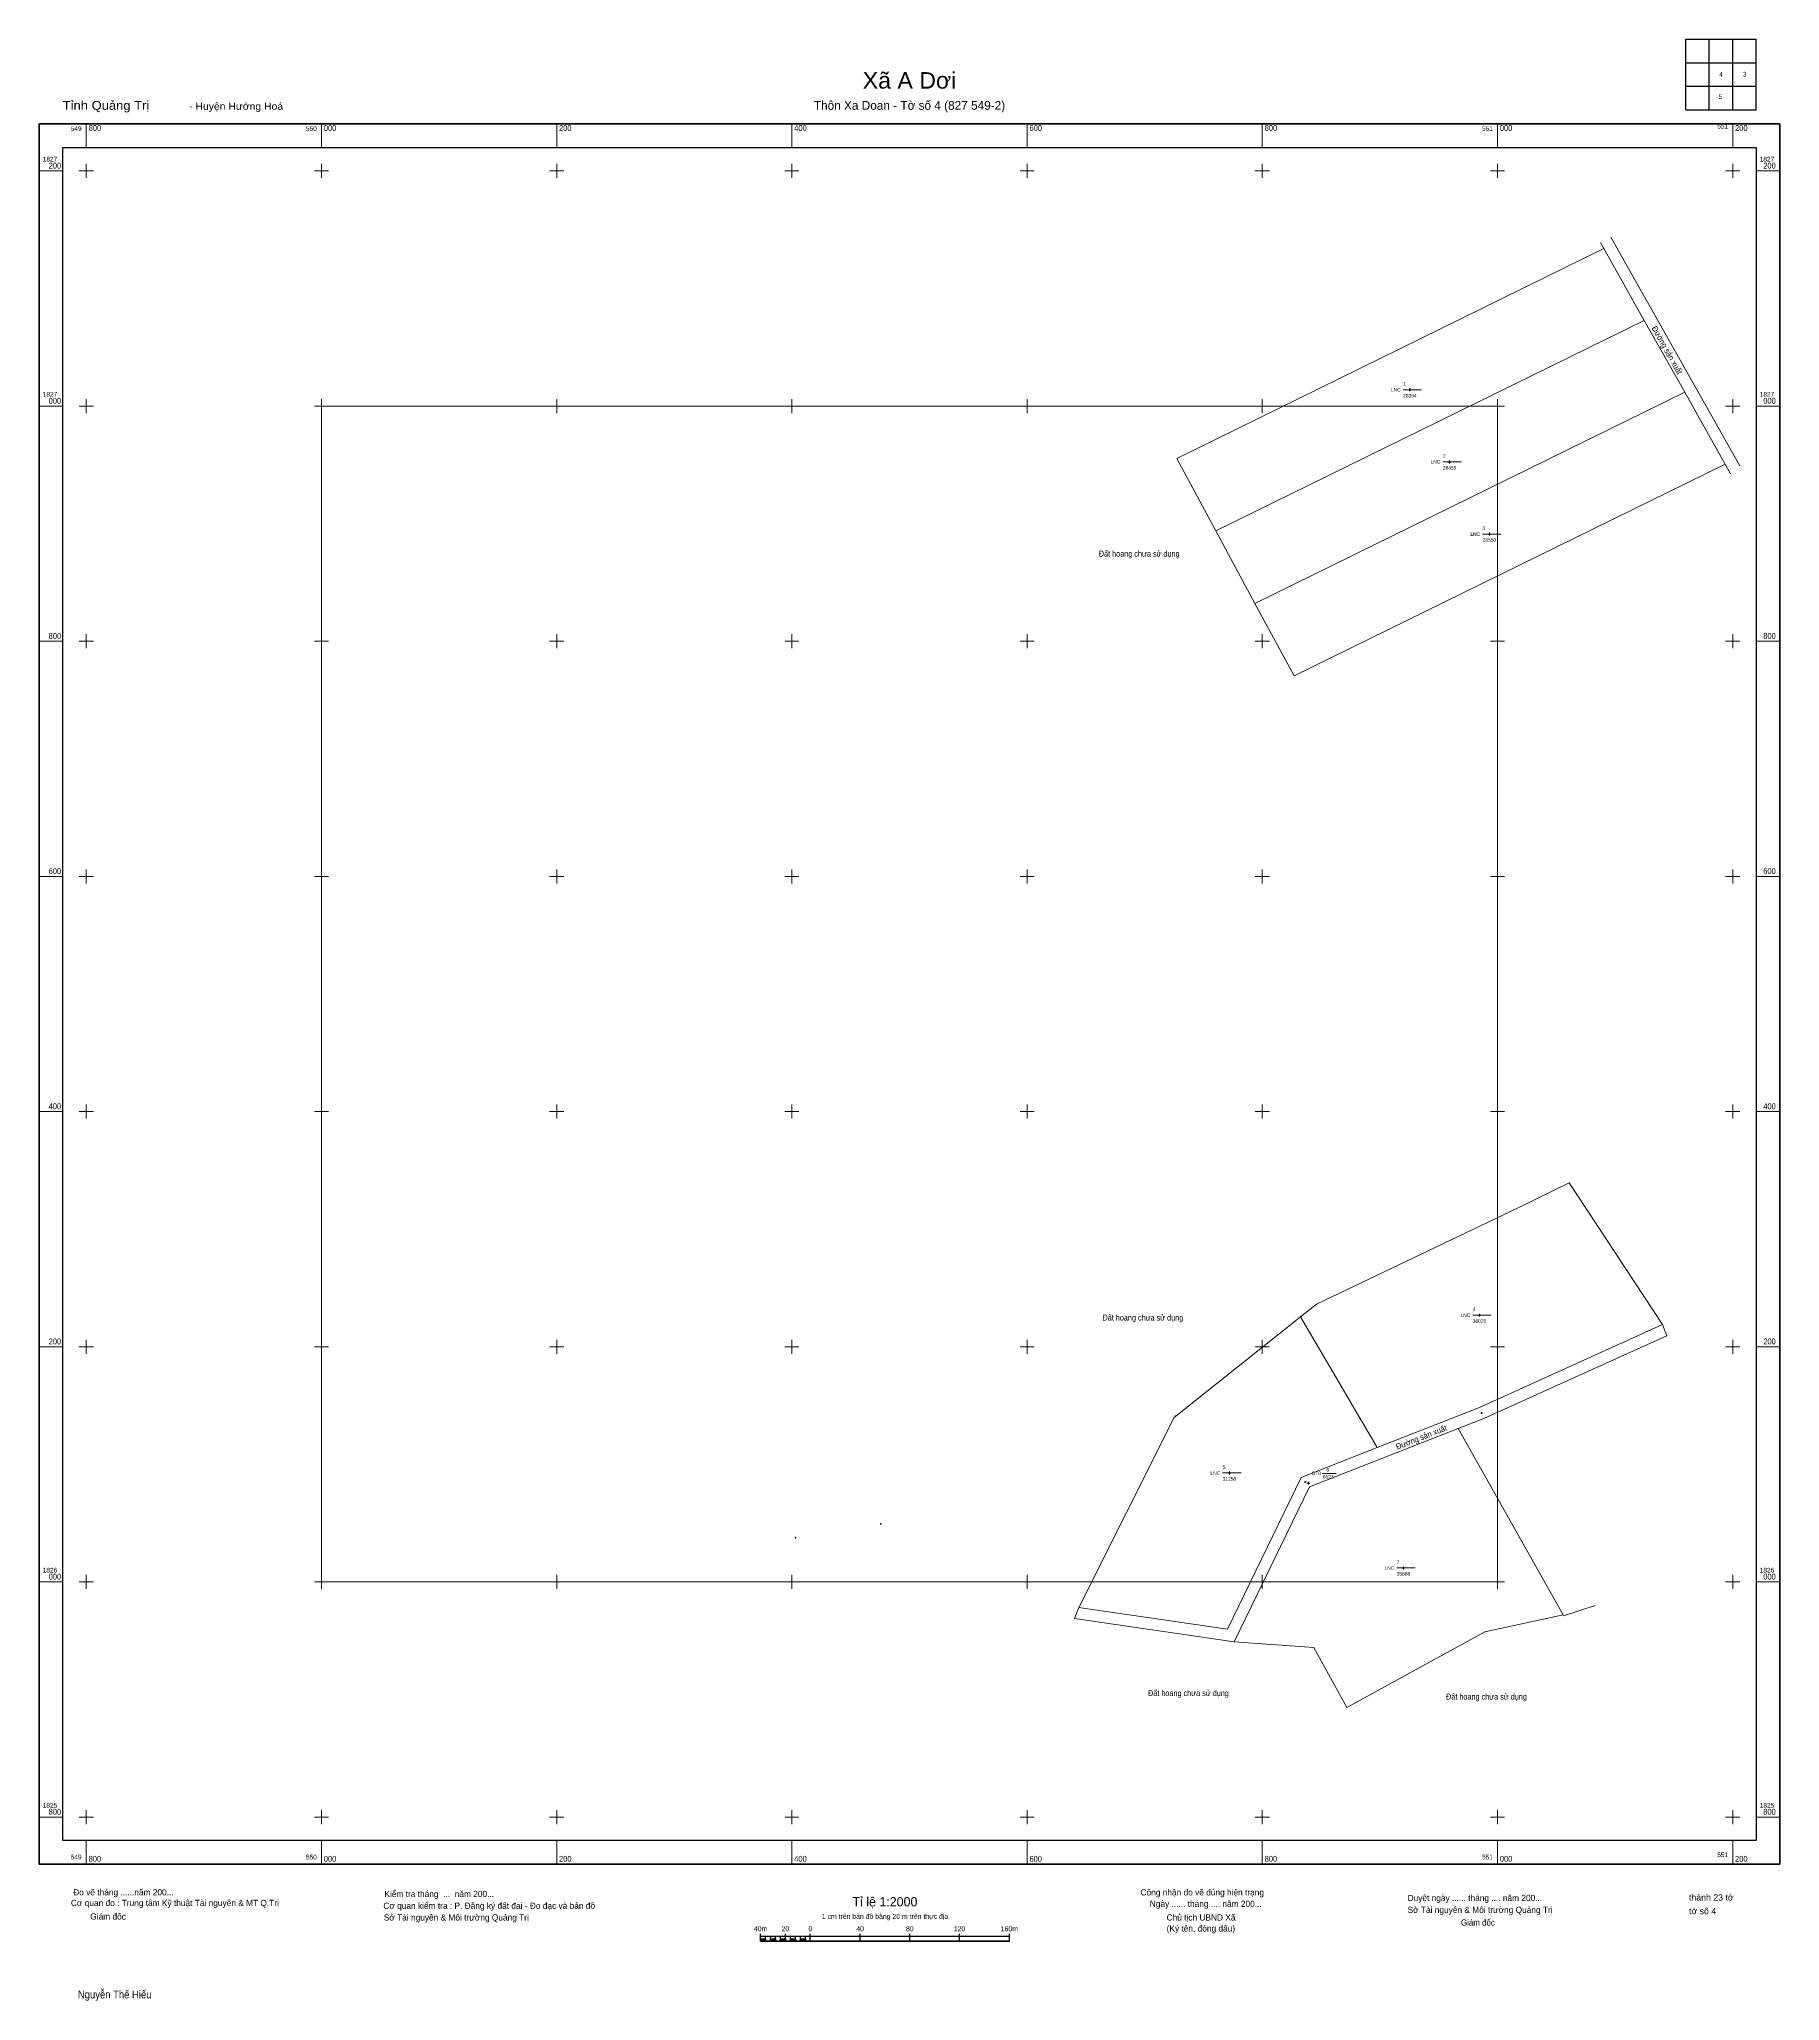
# Model space of a CAD drawing. Header units: metres. Extents: x 549760 to 551240, y 1825644 to 1827312.
import ezdxf
from ezdxf.enums import TextEntityAlignment as Align

# ---------------------------------------------------------------- set-up
doc = ezdxf.new("R2010")
doc.units = ezdxf.units.M
doc.header["$LTSCALE"] = 2
for name, color, linetype, lineweight in [('1', 7, 'Continuous', 13), ('10', 7, 'Continuous', 13), ('23', 7, 'Continuous', 13), ('50', 7, 'Continuous', 13), ('51', 7, 'Continuous', 13), ('63', 7, 'Continuous', 13)]:
    doc.layers.add(name, color=color, linetype=linetype, lineweight=lineweight)

msp = doc.modelspace()

# ---------------------------------------------------------------- hatches: boundary and pattern name
at = {"layer": '10'}
for points in [[(550832.863, 1826225.59, 1), (550832.713, 1826225.59, 1)], [(550726.271, 1826140.992, 1), (550726.121, 1826140.992, 1)], [(550986.575, 1826143.63, 1), (550986.425, 1826143.63, 1)], [(550986.575, 1826143.63, 1), (550986.425, 1826143.63, 1)], [(550986.575, 1826143.63, 1), (550986.425, 1826143.63, 1)], [(550986.575, 1826143.63, 1), (550986.425, 1826143.63, 1)], [(550986.575, 1826143.63, 1), (550986.425, 1826143.63, 1)], [(550836.655, 1826084.93, 1), (550836.505, 1826084.93, 1)], [(550836.655, 1826084.93, 1), (550836.505, 1826084.93, 1)], [(550836.655, 1826084.93, 1), (550836.505, 1826084.93, 1)], [(550836.655, 1826084.93, 1), (550836.505, 1826084.93, 1)], [(550836.655, 1826084.93, 1), (550836.505, 1826084.93, 1)], [(550475.625, 1826049.44, 1), (550475.475, 1826049.44, 1)], [(550475.625, 1826049.44, 1), (550475.475, 1826049.44, 1)], [(550475.625, 1826049.44, 1), (550475.475, 1826049.44, 1)], [(550475.625, 1826049.44, 1), (550475.475, 1826049.44, 1)], [(550475.625, 1826049.44, 1), (550475.475, 1826049.44, 1)], [(550475.625, 1826049.44, 1), (550475.475, 1826049.44, 1)], [(550475.625, 1826049.44, 1), (550475.475, 1826049.44, 1)], [(550403.075, 1826037.67, 1), (550402.925, 1826037.67, 1)], [(550403.075, 1826037.67, 1), (550402.925, 1826037.67, 1)], [(550403.075, 1826037.67, 1), (550402.925, 1826037.67, 1)], [(550403.075, 1826037.67, 1), (550402.925, 1826037.67, 1)], [(550403.075, 1826037.67, 1), (550402.925, 1826037.67, 1)]]:
    msp.add_hatch(color=256, dxfattribs=at).paths.add_polyline_path(points)
at = {"layer": '51'}
for points in [[(550925.64, 1827013.91, 1), (550925.34, 1827013.91, 1)], [(550959.42, 1826952.51, 1), (550959.12, 1826952.51, 1)], [(550993.22, 1826891.12, 1), (550992.92, 1826891.12, 1)], [(550984.85, 1826226.88, 1), (550984.55, 1826226.88, 1)], [(550772.17, 1826092.65, 1), (550771.87, 1826092.65, 1)], [(550839.34, 1826083.97, 1), (550839.04, 1826083.97, 1)], [(550920.15, 1826011.86, 1), (550919.85, 1826011.86, 1)]]:
    msp.add_hatch(color=256, dxfattribs=at).paths.add_polyline_path(points)
at = {"layer": '63'}
for points in [[(550373.37, 1825694.45), (550373.37, 1825696.59), (550377.65, 1825696.59), (550377.65, 1825694.45)], [(550381.87, 1825694.45), (550381.87, 1825696.59), (550386.07, 1825696.59), (550386.07, 1825694.45)], [(550390.29, 1825694.45), (550390.29, 1825696.59), (550394.57, 1825696.59), (550394.57, 1825694.45)], [(550398.77, 1825694.45), (550398.77, 1825696.59), (550403.01, 1825696.59), (550403.01, 1825694.45)], [(550407.27, 1825694.45), (550407.27, 1825696.59), (550411.49, 1825696.59), (550411.49, 1825694.45)]]:
    msp.add_hatch(color=256, dxfattribs=at).paths.add_polyline_path(points)

# ---------------------------------------------------------------- linework, layer by layer
at = {"layer": '1'}
msp.add_line((551056.18, 1825971.1), (551083.01, 1825980.06), dxfattribs=at)
at = {"layer": '10'}
for p, q in [((551205.94, 1826949.1), (551096.41, 1827143.7)), ((551124.81, 1827072.87), (551087.54, 1827139.1)), ((551159.2, 1827011.77), (550793.75, 1826832.16)), ((551198.22, 1826942.43), (551159.2, 1827011.77)), ((551193.58, 1826950.67), (550826.95, 1826770.48)), ((550793.75, 1826832.16), (550826.95, 1826770.48)), ((551060.97, 1826339.51), (551017.55, 1826318.17)), ((551060.97, 1826339.51), (551140.26, 1826218.97)), ((550832.48, 1826225.59), (550832.17, 1826225.59)), ((550832.79, 1826226.21), (550832.79, 1826225.9)), ((550832.79, 1826225.28), (550832.79, 1826224.97)), ((550833.41, 1826225.59), (550833.1, 1826225.59)), ((551140.26, 1826218.97), (551143.87, 1826209.29)), ((550725.89, 1826140.99), (550725.58, 1826140.99)), ((550726.2, 1826141.61), (550726.2, 1826141.3)), ((550726.2, 1826140.68), (550726.2, 1826140.37)), ((550726.82, 1826140.99), (550726.51, 1826140.99)), ((550986.19, 1826143.63), (550985.88, 1826143.63)), ((550986.19, 1826143.63), (550985.88, 1826143.63)), ((550986.19, 1826143.63), (550985.88, 1826143.63)), ((550986.19, 1826143.63), (550985.88, 1826143.63)), ((550986.19, 1826143.63), (550985.88, 1826143.63)), ((550986.5, 1826144.25), (550986.5, 1826143.94)), ((550986.5, 1826144.25), (550986.5, 1826143.94)), ((550986.5, 1826144.25), (550986.5, 1826143.94)), ((550986.5, 1826144.25), (550986.5, 1826143.94)), ((550986.5, 1826144.25), (550986.5, 1826143.94)), ((550986.5, 1826143.32), (550986.5, 1826143.01)), ((550986.5, 1826143.32), (550986.5, 1826143.01)), ((550986.5, 1826143.32), (550986.5, 1826143.01)), ((550986.5, 1826143.32), (550986.5, 1826143.01)), ((550986.5, 1826143.32), (550986.5, 1826143.01)), ((550987.12, 1826143.63), (550986.81, 1826143.63)), ((550987.12, 1826143.63), (550986.81, 1826143.63)), ((550987.12, 1826143.63), (550986.81, 1826143.63)), ((550987.12, 1826143.63), (550986.81, 1826143.63)), ((550987.12, 1826143.63), (550986.81, 1826143.63)), ((551055.81, 1825971.98), (550966.63, 1826130.47)), ((550836.27, 1826084.93), (550835.96, 1826084.93)), ((550836.27, 1826084.93), (550835.96, 1826084.93)), ((550836.27, 1826084.93), (550835.96, 1826084.93)), ((550836.27, 1826084.93), (550835.96, 1826084.93)), ((550836.27, 1826084.93), (550835.96, 1826084.93)), ((550836.58, 1826085.55), (550836.58, 1826085.24)), ((550836.58, 1826085.55), (550836.58, 1826085.24)), ((550836.58, 1826085.55), (550836.58, 1826085.24)), ((550836.58, 1826085.55), (550836.58, 1826085.24)), ((550836.58, 1826085.55), (550836.58, 1826085.24)), ((550836.58, 1826084.62), (550836.58, 1826084.31)), ((550836.58, 1826084.62), (550836.58, 1826084.31)), ((550836.58, 1826084.62), (550836.58, 1826084.31)), ((550836.58, 1826084.62), (550836.58, 1826084.31)), ((550836.58, 1826084.62), (550836.58, 1826084.31)), ((550837.2, 1826084.93), (550836.89, 1826084.93)), ((550837.2, 1826084.93), (550836.89, 1826084.93)), ((550837.2, 1826084.93), (550836.89, 1826084.93)), ((550837.2, 1826084.93), (550836.89, 1826084.93)), ((550837.2, 1826084.93), (550836.89, 1826084.93)), ((550475.24, 1826049.44), (550474.93, 1826049.44)), ((550475.24, 1826049.44), (550474.93, 1826049.44)), ((550475.24, 1826049.44), (550474.93, 1826049.44)), ((550475.24, 1826049.44), (550474.93, 1826049.44)), ((550475.24, 1826049.44), (550474.93, 1826049.44)), ((550475.24, 1826049.44), (550474.93, 1826049.44)), ((550475.24, 1826049.44), (550474.93, 1826049.44)), ((550475.55, 1826050.06), (550475.55, 1826049.75)), ((550475.55, 1826050.06), (550475.55, 1826049.75)), ((550475.55, 1826050.06), (550475.55, 1826049.75)), ((550475.55, 1826050.06), (550475.55, 1826049.75)), ((550475.55, 1826050.06), (550475.55, 1826049.75)), ((550475.55, 1826050.06), (550475.55, 1826049.75)), ((550475.55, 1826050.06), (550475.55, 1826049.75)), ((550475.55, 1826049.13), (550475.55, 1826048.82)), ((550475.55, 1826049.13), (550475.55, 1826048.82)), ((550475.55, 1826049.13), (550475.55, 1826048.82)), ((550475.55, 1826049.13), (550475.55, 1826048.82)), ((550475.55, 1826049.13), (550475.55, 1826048.82)), ((550475.55, 1826049.13), (550475.55, 1826048.82)), ((550475.55, 1826049.13), (550475.55, 1826048.82)), ((550476.17, 1826049.44), (550475.86, 1826049.44)), ((550476.17, 1826049.44), (550475.86, 1826049.44)), ((550476.17, 1826049.44), (550475.86, 1826049.44)), ((550476.17, 1826049.44), (550475.86, 1826049.44)), ((550476.17, 1826049.44), (550475.86, 1826049.44)), ((550476.17, 1826049.44), (550475.86, 1826049.44)), ((550476.17, 1826049.44), (550475.86, 1826049.44)), ((550402.69, 1826037.67), (550402.38, 1826037.67)), ((550402.69, 1826037.67), (550402.38, 1826037.67)), ((550402.69, 1826037.67), (550402.38, 1826037.67)), ((550402.69, 1826037.67), (550402.38, 1826037.67)), ((550402.69, 1826037.67), (550402.38, 1826037.67)), ((550403, 1826038.29), (550403, 1826037.98)), ((550403, 1826038.29), (550403, 1826037.98)), ((550403, 1826038.29), (550403, 1826037.98)), ((550403, 1826038.29), (550403, 1826037.98)), ((550403, 1826038.29), (550403, 1826037.98)), ((550403, 1826037.36), (550403, 1826037.05)), ((550403, 1826037.36), (550403, 1826037.05)), ((550403, 1826037.36), (550403, 1826037.05)), ((550403, 1826037.36), (550403, 1826037.05)), ((550403, 1826037.36), (550403, 1826037.05)), ((550403.62, 1826037.67), (550403.31, 1826037.67)), ((550403.62, 1826037.67), (550403.31, 1826037.67)), ((550403.62, 1826037.67), (550403.31, 1826037.67)), ((550403.62, 1826037.67), (550403.31, 1826037.67)), ((550403.62, 1826037.67), (550403.31, 1826037.67))]:
    msp.add_line(p, q, dxfattribs=at)
for points in [[(551090.43, 1827133.97), (550727.36, 1826955.53), (550760.56, 1826893.85)], [(551159.2, 1827011.77), (551124.81, 1827072.87), (550760.56, 1826893.85), (550793.75, 1826832.16)], [(551017.55, 1826318.17), (550846.07, 1826236.21), (550832.46, 1826225.37), (550897.75, 1826114.25)], [(550832.46, 1826225.37), (550725.18, 1826139.88), (550644.05, 1825978.35)], [(550897.75, 1826114.25), (550984.54, 1826148.23), (551140.26, 1826218.97)], [(550966.63, 1826130.47), (550988.46, 1826139.02), (551104.43, 1826191.46), (551143.87, 1826209.29)], [(550776.08, 1825948.97), (550840.23, 1826080.99), (550966.63, 1826130.47)], [(550644.05, 1825978.35), (550770.27, 1825959.93), (550832.93, 1826088.87), (550897.75, 1826114.25)], [(550644.05, 1825978.35), (550640.25, 1825968.79), (550776.08, 1825948.97)], [(550776.08, 1825948.97), (550843.95, 1825944.12), (550871.83, 1825893.25), (550989.23, 1825957.6), (551055.81, 1825971.98)]]:
    msp.add_lwpolyline(points, dxfattribs=at)
for centre, radius in [((550832.788, 1826225.59), 0.312), ((550832.788, 1826225.59), 0.075), ((550726.196, 1826140.992), 0.312), ((550726.196, 1826140.992), 0.075), ((550986.5, 1826143.63), 0.312), ((550986.5, 1826143.63), 0.312), ((550986.5, 1826143.63), 0.312), ((550986.5, 1826143.63), 0.312), ((550986.5, 1826143.63), 0.312), ((550986.5, 1826143.63), 0.075), ((550986.5, 1826143.63), 0.075), ((550986.5, 1826143.63), 0.075), ((550986.5, 1826143.63), 0.075), ((550986.5, 1826143.63), 0.075), ((550836.58, 1826084.93), 0.312), ((550836.58, 1826084.93), 0.312), ((550836.58, 1826084.93), 0.312), ((550836.58, 1826084.93), 0.312), ((550836.58, 1826084.93), 0.312), ((550836.58, 1826084.93), 0.075), ((550836.58, 1826084.93), 0.075), ((550836.58, 1826084.93), 0.075), ((550836.58, 1826084.93), 0.075), ((550836.58, 1826084.93), 0.075), ((550475.55, 1826049.44), 0.312), ((550475.55, 1826049.44), 0.312), ((550475.55, 1826049.44), 0.312), ((550475.55, 1826049.44), 0.312), ((550475.55, 1826049.44), 0.312), ((550475.55, 1826049.44), 0.312), ((550475.55, 1826049.44), 0.312), ((550475.55, 1826049.44), 0.075), ((550475.55, 1826049.44), 0.075), ((550475.55, 1826049.44), 0.075), ((550475.55, 1826049.44), 0.075), ((550475.55, 1826049.44), 0.075), ((550475.55, 1826049.44), 0.075), ((550475.55, 1826049.44), 0.075), ((550403, 1826037.67), 0.312), ((550403, 1826037.67), 0.312), ((550403, 1826037.67), 0.312), ((550403, 1826037.67), 0.312), ((550403, 1826037.67), 0.312), ((550403, 1826037.67), 0.075), ((550403, 1826037.67), 0.075), ((550403, 1826037.67), 0.075), ((550403, 1826037.67), 0.075), ((550403, 1826037.67), 0.075)]:
    msp.add_circle(centre, radius, dxfattribs=at)
at = {"layer": '23'}
for p, q in [((550000, 1826000), (550000, 1827000)), ((550000, 1827000), (551000, 1827000)), ((551000, 1826000), (551000, 1827000)), ((550000, 1826000), (551000, 1826000))]:
    msp.add_line(p, q, dxfattribs=at)
at = {"layer": '50'}
for p, q in [((550919.74, 1827013.91), (550935.49, 1827013.91)), ((550953.52, 1826952.51), (550969.27, 1826952.51)), ((550987.32, 1826891.12), (551003.07, 1826891.12)), ((550978.95, 1826226.88), (550994.7, 1826226.88)), ((550766.27, 1826092.65), (550782.02, 1826092.65)), ((550851.18, 1826092.31), (550862.68, 1826092.31)), ((550914.25, 1826011.86), (550930, 1826011.86))]:
    msp.add_line(p, q, dxfattribs=at)
at = {"layer": '51'}
for p, q in [((550924.86, 1827013.91), (550924.24, 1827013.91)), ((550925.49, 1827015.16), (550925.49, 1827014.54)), ((550925.49, 1827013.28), (550925.49, 1827012.66)), ((550926.74, 1827013.91), (550926.12, 1827013.91)), ((550958.64, 1826952.51), (550958.02, 1826952.51)), ((550959.27, 1826953.76), (550959.27, 1826953.14)), ((550959.27, 1826951.88), (550959.27, 1826951.26)), ((550960.52, 1826952.51), (550959.9, 1826952.51)), ((550992.44, 1826891.12), (550991.82, 1826891.12)), ((550993.07, 1826892.37), (550993.07, 1826891.74)), ((550993.07, 1826890.5), (550993.07, 1826889.87)), ((550994.32, 1826891.12), (550993.69, 1826891.12)), ((550984.07, 1826226.88), (550983.45, 1826226.88)), ((550984.7, 1826228.13), (550984.7, 1826227.5)), ((550984.7, 1826226.26), (550984.7, 1826225.63)), ((550985.95, 1826226.88), (550985.32, 1826226.88)), ((550771.4, 1826092.65), (550770.77, 1826092.65)), ((550772.02, 1826093.9), (550772.02, 1826093.28)), ((550772.02, 1826092.02), (550772.02, 1826091.4)), ((550773.27, 1826092.65), (550772.64, 1826092.65)), ((550838.56, 1826083.97), (550837.94, 1826083.97)), ((550839.19, 1826085.22), (550839.19, 1826084.6)), ((550839.19, 1826083.34), (550839.19, 1826082.72)), ((550840.44, 1826083.97), (550839.81, 1826083.97)), ((550919.38, 1826011.86), (550918.75, 1826011.86)), ((550920, 1826013.11), (550920, 1826012.48)), ((550920, 1826011.24), (550920, 1826010.61)), ((550921.25, 1826011.86), (550920.62, 1826011.86))]:
    msp.add_line(p, q, dxfattribs=at)
for points in [[(550925.49, 1827014.54), (550924.86, 1827013.91), (550925.49, 1827013.28), (550926.12, 1827013.91)], [(550959.27, 1826953.14), (550958.64, 1826952.51), (550959.27, 1826951.88), (550959.9, 1826952.51)], [(550993.07, 1826891.74), (550992.44, 1826891.12), (550993.07, 1826890.5), (550993.69, 1826891.12)], [(550984.7, 1826227.5), (550984.07, 1826226.88), (550984.7, 1826226.26), (550985.32, 1826226.88)], [(550772.02, 1826093.28), (550771.4, 1826092.65), (550772.02, 1826092.02), (550772.64, 1826092.65)], [(550839.19, 1826084.6), (550838.56, 1826083.97), (550839.19, 1826083.34), (550839.81, 1826083.97)], [(550920, 1826012.48), (550919.38, 1826011.86), (550920, 1826011.24), (550920.62, 1826011.86)]]:
    msp.add_lwpolyline(points, close=True, dxfattribs=at)
for centre in [(550925.49, 1827013.91), (550959.27, 1826952.51), (550993.07, 1826891.12), (550984.7, 1826226.88), (550772.02, 1826092.65), (550839.19, 1826083.97), (550920, 1826011.86)]:
    msp.add_circle(centre, 0.15, dxfattribs=at)
at = {"layer": '63', "lineweight": 25}
for p, q in [((551160, 1827312), (551220, 1827312)), ((551160, 1827252), (551160, 1827312)), ((551180, 1827252), (551180, 1827312)), ((551200, 1827252), (551200, 1827312)), ((551160, 1827292), (551220, 1827292)), ((551160, 1827272), (551220, 1827272)), ((550373.37, 1825694.45), (550373.37, 1825700.79)), ((550373.37, 1825698.69), (550584.95, 1825698.69)), ((550373.37, 1825694.45), (550373.37, 1825698.69)), ((550377.65, 1825694.45), (550377.65, 1825698.69)), ((550381.87, 1825694.45), (550381.87, 1825698.69)), ((550386.07, 1825694.45), (550386.07, 1825698.69)), ((550390.29, 1825694.45), (550390.29, 1825698.69)), ((550394.57, 1825694.45), (550394.57, 1825700.79)), ((550394.57, 1825694.45), (550394.57, 1825698.69)), ((550398.77, 1825694.45), (550398.77, 1825698.69)), ((550403.01, 1825694.45), (550403.01, 1825698.69)), ((550407.27, 1825694.45), (550407.27, 1825698.69)), ((550411.49, 1825694.45), (550411.49, 1825698.69)), ((550415.65, 1825694.45), (550415.65, 1825700.79)), ((550458.03, 1825694.45), (550458.03, 1825700.79)), ((550500.31, 1825694.45), (550500.31, 1825700.79)), ((550542.63, 1825694.45), (550542.63, 1825700.79)), ((550584.95, 1825694.45), (550584.95, 1825700.79))]:
    msp.add_line(p, q, dxfattribs=at)
at = {"layer": '63'}
for p, q in [((549800, 1827220), (549800, 1827240)), ((550000, 1827220), (550000, 1827240)), ((550200, 1827220), (550200, 1827240)), ((550400, 1827220), (550400, 1827240)), ((550600, 1827220), (550600, 1827240)), ((550800, 1827220), (550800, 1827240)), ((551000, 1827220), (551000, 1827240)), ((551200, 1827220), (551200, 1827240)), ((549760, 1827200), (549780, 1827200)), ((549794, 1827200), (549806, 1827200)), ((549800, 1827194), (549800, 1827206)), ((549994, 1827200), (550006, 1827200)), ((550000, 1827194), (550000, 1827206)), ((550194, 1827200), (550206, 1827200)), ((550200, 1827194), (550200, 1827206)), ((550394, 1827200), (550406, 1827200)), ((550400, 1827194), (550400, 1827206)), ((550594, 1827200), (550606, 1827200)), ((550600, 1827194), (550600, 1827206)), ((550794, 1827200), (550806, 1827200)), ((550800, 1827194), (550800, 1827206)), ((550994, 1827200), (551006, 1827200)), ((551000, 1827194), (551000, 1827206)), ((551194, 1827200), (551206, 1827200)), ((551200, 1827194), (551200, 1827206)), ((551220, 1827200), (551240, 1827200)), ((549760, 1827000), (549780, 1827000)), ((549794, 1827000), (549806, 1827000)), ((549800, 1826994), (549800, 1827006)), ((549994, 1827000), (550006, 1827000)), ((550000, 1826994), (550000, 1827006)), ((550194, 1827000), (550206, 1827000)), ((550200, 1826994), (550200, 1827006)), ((550394, 1827000), (550406, 1827000)), ((550400, 1826994), (550400, 1827006)), ((550594, 1827000), (550606, 1827000)), ((550600, 1826994), (550600, 1827006)), ((550794, 1827000), (550806, 1827000)), ((550800, 1826994), (550800, 1827006)), ((550994, 1827000), (551006, 1827000)), ((551000, 1826994), (551000, 1827006)), ((551194, 1827000), (551206, 1827000)), ((551200, 1826994), (551200, 1827006)), ((551220, 1827000), (551240, 1827000)), ((549760, 1826800), (549780, 1826800)), ((549794, 1826800), (549806, 1826800)), ((549800, 1826794), (549800, 1826806)), ((549994, 1826800), (550006, 1826800)), ((550000, 1826794), (550000, 1826806)), ((550194, 1826800), (550206, 1826800)), ((550200, 1826794), (550200, 1826806)), ((550394, 1826800), (550406, 1826800)), ((550400, 1826794), (550400, 1826806)), ((550594, 1826800), (550606, 1826800)), ((550600, 1826794), (550600, 1826806)), ((550794, 1826800), (550806, 1826800)), ((550800, 1826794), (550800, 1826806)), ((550994, 1826800), (551006, 1826800)), ((551000, 1826794), (551000, 1826806)), ((551194, 1826800), (551206, 1826800)), ((551200, 1826794), (551200, 1826806)), ((551220, 1826800), (551240, 1826800)), ((549760, 1826600), (549780, 1826600)), ((549794, 1826600), (549806, 1826600)), ((549800, 1826594), (549800, 1826606)), ((549994, 1826600), (550006, 1826600)), ((550000, 1826594), (550000, 1826606)), ((550194, 1826600), (550206, 1826600)), ((550200, 1826594), (550200, 1826606)), ((550394, 1826600), (550406, 1826600)), ((550400, 1826594), (550400, 1826606)), ((550594, 1826600), (550606, 1826600)), ((550600, 1826594), (550600, 1826606)), ((550794, 1826600), (550806, 1826600)), ((550800, 1826594), (550800, 1826606)), ((550994, 1826600), (551006, 1826600)), ((551000, 1826594), (551000, 1826606)), ((551194, 1826600), (551206, 1826600)), ((551200, 1826594), (551200, 1826606)), ((551220, 1826600), (551240, 1826600)), ((549800, 1826394), (549800, 1826406)), ((550000, 1826394), (550000, 1826406)), ((550200, 1826394), (550200, 1826406)), ((550400, 1826394), (550400, 1826406)), ((550600, 1826394), (550600, 1826406)), ((550800, 1826394), (550800, 1826406)), ((551000, 1826394), (551000, 1826406)), ((551200, 1826394), (551200, 1826406)), ((549760, 1826400), (549780, 1826400)), ((549794, 1826400), (549806, 1826400)), ((549994, 1826400), (550006, 1826400)), ((550194, 1826400), (550206, 1826400)), ((550394, 1826400), (550406, 1826400)), ((550594, 1826400), (550606, 1826400)), ((550794, 1826400), (550806, 1826400)), ((550994, 1826400), (551006, 1826400)), ((551194, 1826400), (551206, 1826400)), ((551220, 1826400), (551240, 1826400)), ((549800, 1826194), (549800, 1826206)), ((550000, 1826194), (550000, 1826206)), ((550200, 1826194), (550200, 1826206)), ((550400, 1826194), (550400, 1826206)), ((550600, 1826194), (550600, 1826206)), ((550800, 1826194), (550800, 1826206)), ((551000, 1826194), (551000, 1826206)), ((551200, 1826194), (551200, 1826206)), ((549760, 1826200), (549780, 1826200)), ((549794, 1826200), (549806, 1826200)), ((549994, 1826200), (550006, 1826200)), ((550194, 1826200), (550206, 1826200)), ((550394, 1826200), (550406, 1826200)), ((550594, 1826200), (550606, 1826200)), ((550794, 1826200), (550806, 1826200)), ((550994, 1826200), (551006, 1826200)), ((551194, 1826200), (551206, 1826200)), ((551220, 1826200), (551240, 1826200)), ((549800, 1825994), (549800, 1826006)), ((550000, 1825994), (550000, 1826006)), ((550200, 1825994), (550200, 1826006)), ((550400, 1825994), (550400, 1826006)), ((550600, 1825994), (550600, 1826006)), ((550800, 1825994), (550800, 1826006)), ((551000, 1825994), (551000, 1826006)), ((551200, 1825994), (551200, 1826006)), ((549760, 1826000), (549780, 1826000)), ((549794, 1826000), (549806, 1826000)), ((549994, 1826000), (550006, 1826000)), ((550194, 1826000), (550206, 1826000)), ((550394, 1826000), (550406, 1826000)), ((550594, 1826000), (550606, 1826000)), ((550794, 1826000), (550806, 1826000)), ((550994, 1826000), (551006, 1826000)), ((551194, 1826000), (551206, 1826000)), ((551220, 1826000), (551240, 1826000)), ((549800, 1825794), (549800, 1825806)), ((550000, 1825794), (550000, 1825806)), ((550200, 1825794), (550200, 1825806)), ((550400, 1825794), (550400, 1825806)), ((550600, 1825794), (550600, 1825806)), ((550800, 1825794), (550800, 1825806)), ((551000, 1825794), (551000, 1825806)), ((551200, 1825794), (551200, 1825806)), ((549760, 1825800), (549780, 1825800)), ((549794, 1825800), (549806, 1825800)), ((549994, 1825800), (550006, 1825800)), ((550194, 1825800), (550206, 1825800)), ((550394, 1825800), (550406, 1825800)), ((550594, 1825800), (550606, 1825800)), ((550794, 1825800), (550806, 1825800)), ((550994, 1825800), (551006, 1825800)), ((551194, 1825800), (551206, 1825800)), ((551220, 1825800), (551240, 1825800)), ((549800, 1825760), (549800, 1825780)), ((550000, 1825760), (550000, 1825780)), ((550200, 1825760), (550200, 1825780)), ((550400, 1825760), (550400, 1825780)), ((550600, 1825760), (550600, 1825780)), ((550800, 1825760), (550800, 1825780)), ((551000, 1825760), (551000, 1825780)), ((551200, 1825760), (551200, 1825780))]:
    msp.add_line(p, q, dxfattribs=at)
at = {"layer": '63', "lineweight": 40}
msp.add_line((550373.37, 1825694.45), (550584.95, 1825694.45), dxfattribs=at)
at = {"layer": '63', "lineweight": 25}
msp.add_lwpolyline([(551160, 1827252), (551220, 1827252), (551220, 1827312)], dxfattribs=at)
at = {"layer": '63', "lineweight": 40}
msp.add_lwpolyline([(549760, 1825760), (549760, 1827240), (551240, 1827240), (551240, 1825760)], close=True, dxfattribs=at)
at = {"layer": '63', "lineweight": 25}
for points in [[(549780, 1825780), (549780, 1827220), (551220, 1827220), (551220, 1825780)], [(550373.37, 1825694.45), (550373.37, 1825696.59), (550377.65, 1825696.59), (550377.65, 1825694.45)], [(550381.87, 1825694.45), (550381.87, 1825696.59), (550386.07, 1825696.59), (550386.07, 1825694.45)], [(550390.29, 1825694.45), (550390.29, 1825696.59), (550394.57, 1825696.59), (550394.57, 1825694.45)], [(550398.77, 1825694.45), (550398.77, 1825696.59), (550403.01, 1825696.59), (550403.01, 1825694.45)], [(550407.27, 1825694.45), (550407.27, 1825696.59), (550411.49, 1825696.59), (550411.49, 1825694.45)]]:
    msp.add_lwpolyline(points, close=True, dxfattribs=at)

# ---------------------------------------------------------------- texts
at = {"layer": '1', "width": 0.95}
for rotation, p in [(299.373, (551142.038, 1827046.341)), (21.378, (550936.149, 1826120.692))]:
    msp.add_text('Đường sản xuất', height=5, rotation=rotation, dxfattribs=at).set_placement(p, align=Align.CENTER)
at = {"layer": '1', "width": 0.85}
for s, p in [('Đất hoang chưa sử dụng ', (550696.17, 1826871.98)), ('Đất hoang chưa sử dụng', (550698.44, 1826222.3)), ('Đất hoang chưa sử dụng', (550737.19, 1825902.94)), ('Đất hoang chưa sử dụng', (550990.59, 1825899.96))]:
    msp.add_text(s, height=5, dxfattribs=at).set_placement(p, align=Align.CENTER)
at = {"layer": '50'}
for s, p in [('LNC', (550917.64, 1827012.41)), ('LNC', (550951.42, 1826951.01)), ('LNC', (550985.22, 1826889.62)), ('LNC', (550976.85, 1826225.38)), ('LNC', (550764.17, 1826091.15)), ('GT0', (550849.89, 1826090.81)), ('LNC', (550912.15, 1826010.36))]:
    msp.add_text(s, height=3, dxfattribs=at).set_placement(p, align=Align.RIGHT)
for s, p in [('28364', (550919.74, 1827007.41)), ('28459', (550953.52, 1826946.01)), ('28550', (550987.32, 1826884.62)), ('36025', (550978.95, 1826220.38)), ('31258', (550766.27, 1826086.15)), ('6123', (550851.44, 1826087.95)), ('35888', (550914.25, 1826005.36)), ('7', (550914.25, 1826015.36))]:
    msp.add_text(s, height=3, dxfattribs=at).set_placement(p)
for s, width, p in [('1', 0.8, (550919.74, 1827017.41)), ('2', 1.05, (550953.52, 1826956.01)), ('3', 1.05, (550987.32, 1826894.62)), ('4', 1.1, (550978.95, 1826230.38)), ('5', 1.1, (550766.27, 1826096.15)), ('6', 1.1, (550854.41, 1826093.92))]:
    msp.add_text(s, height=3, dxfattribs=dict(at, width=width)).set_placement(p)
at = {"layer": '63'}
for s, height, width, p in [('Xã A Dơi', 14, 1.05, (550500, 1827270)), ('4', 4, 0.9, (551190.005, 1827280)), ('3', 4, 0.9, (551210.11, 1827280.26)), ('5', 4, 0.9, (551189.44, 1827261.21)), ('40m', 4.232, 0.95, (550373.365, 1825702.89)), ('20', 4.232, 0.95, (550394.51, 1825702.89)), ('0', 4.23, 0.9, (550415.69, 1825702.89)), ('40', 4.232, 0.95, (550458.01, 1825702.89)), ('80', 4.232, 0.95, (550500.29, 1825702.89)), ('120', 4.232, 0.95, (550542.575, 1825702.89)), ('160m', 4.232, 0.95, (550584.905, 1825702.89))]:
    msp.add_text(s, height=height, dxfattribs=dict(at, width=width)).set_placement(p, align=Align.CENTER)
for s, height, width, p in [('Tỉnh Quảng Trị', 7.5, 1.1, (549780, 1827252)), (' - Huyện Hướng Hoá', 6, 1.1, (549885, 1827252)), ('800', 5, 0.95, (549802, 1827234)), ('000', 5, 0.95, (550002, 1827234)), ('200', 5, 0.95, (550202, 1827234)), ('400', 5, 0.95, (550402, 1827234)), ('600', 5, 0.95, (550602, 1827234)), ('800', 5, 0.95, (550802, 1827234)), ('000', 5, 0.95, (551002, 1827234)), ('200', 5, 0.95, (551202, 1827234)), ('1827', 4, 0.95, (549763, 1827208)), ('200', 5, 0.95, (549768, 1827202)), ('1827', 4, 0.95, (551223, 1827208)), ('200', 5, 0.95, (551226, 1827202)), ('1827', 4, 0.95, (549763, 1827008)), ('000', 5, 0.95, (549768, 1827002)), ('1827', 4, 0.95, (551223, 1827008)), ('000', 5, 0.95, (551226, 1827002)), ('800', 5, 0.95, (549768, 1826802)), ('800', 5, 0.95, (551226, 1826802)), ('600', 5, 0.95, (549768, 1826602)), ('600', 5, 0.95, (551226, 1826602)), ('400', 5, 0.95, (549768, 1826402)), ('400', 5, 0.95, (551226, 1826402)), ('200', 5, 0.95, (549768, 1826202)), ('200', 5, 0.95, (551226, 1826202)), ('1826', 4, 0.95, (549763, 1826008)), ('000', 5, 0.95, (549768, 1826002)), ('1826', 4, 0.95, (551223, 1826008)), ('000', 5, 0.95, (551226, 1826002)), ('1825', 4, 0.95, (549763, 1825808)), ('800', 5, 0.95, (549768, 1825802)), ('1825', 4, 0.95, (551223, 1825808)), ('800', 5, 0.95, (551226, 1825802)), ('800', 5, 0.95, (549802, 1825762)), ('000', 5, 0.95, (550002, 1825762)), ('200', 5, 0.95, (550202, 1825762)), ('400', 5, 0.95, (550402, 1825762)), ('600', 5, 0.95, (550602, 1825762)), ('800', 5, 0.95, (550802, 1825762)), ('000', 5, 0.95, (551002, 1825762)), ('200', 5, 0.95, (551202, 1825762)), ('thành 23 tờ', 5.29, 1.05, (551162.85, 1825729.04)), ('tờ số 4', 5.29, 1.05, (551162.85, 1825717.4)), ('Giám đốc ', 5.29, 0.95, (550968.93, 1825707.7)), ('Nguyễn Thế Hiếu', 6.68, 0.9, (549792.88, 1825645.79))]:
    msp.add_text(s, height=height, dxfattribs=dict(at, width=width)).set_placement(p)
for s, height, p in [('Thôn Xa Doan - Tờ số 4 (827 549-2)', 7.5, (550500.005, 1827252)), ('Tỉ lệ 1:2000', 7.902, (550479.13, 1825724.05)), ('1 cm trên bản đồ bằng 20 m trên thực địa', 4.232, (550479.18, 1825713.43))]:
    msp.add_text(s, height=height, dxfattribs=at).set_placement(p, align=Align.CENTER)
for s, width, p in [('549', 0.95, (549796, 1827234)), ('550', 0.95, (549996, 1827234)), ('551', 0.85, (550996, 1827234)), ('551', 0.85, (551196, 1827236)), ('549', 0.95, (549796, 1825764)), ('550', 0.95, (549996, 1825764)), ('551', 0.85, (550996, 1825764)), ('551', 0.85, (551196, 1825766))]:
    msp.add_text(s, height=4, dxfattribs=dict(at, width=width)).set_placement(p, align=Align.RIGHT)
for s, height, p in [('Đo vẽ tháng ......năm 200...', 5.29, (549788.92, 1825733.41)), ('Công nhận đo vẽ đúng hiện trạng', 5.29, (550696.46, 1825733.36)), ('Cơ quan đo : Trung tâm Kỹ thuật Tài nguyên & MT Q.Trị', 5.29, (549786.94, 1825724.33)), ('Cơ quan kiểm tra : P. Đăng ký đất đai - Đo đạc và bản đồ', 5.29, (550052.62, 1825721.95)), ('Kiểm tra tháng  ...  năm 200...', 5.29, (550053.52, 1825731.97)), ('Ngày ...... tháng .... năm 200...', 5.29, (550704.32, 1825723.66)), ('Sở Tài nguyên & Môi trường Quảng Trị', 5.29, (550923.53, 1825718.44)), ('Duyệt ngày ...... tháng .... năm 200...', 5.29, (550923.56, 1825728.58)), ('Giám đốc', 5.29, (549803.4, 1825712.81)), ('Sở Tài nguyên & Môi trường Quảng Trị', 5.29, (550052.98, 1825711.99)), ('Chủ tịch UBND Xã', 5.29, (550718.63, 1825711.98)), ('(Ký tên, đóng dấu) ', 5.287, (550718.69, 1825702.66))]:
    msp.add_text(s, height=height, dxfattribs=at).set_placement(p)

doc.saveas('drawing.dxf')
